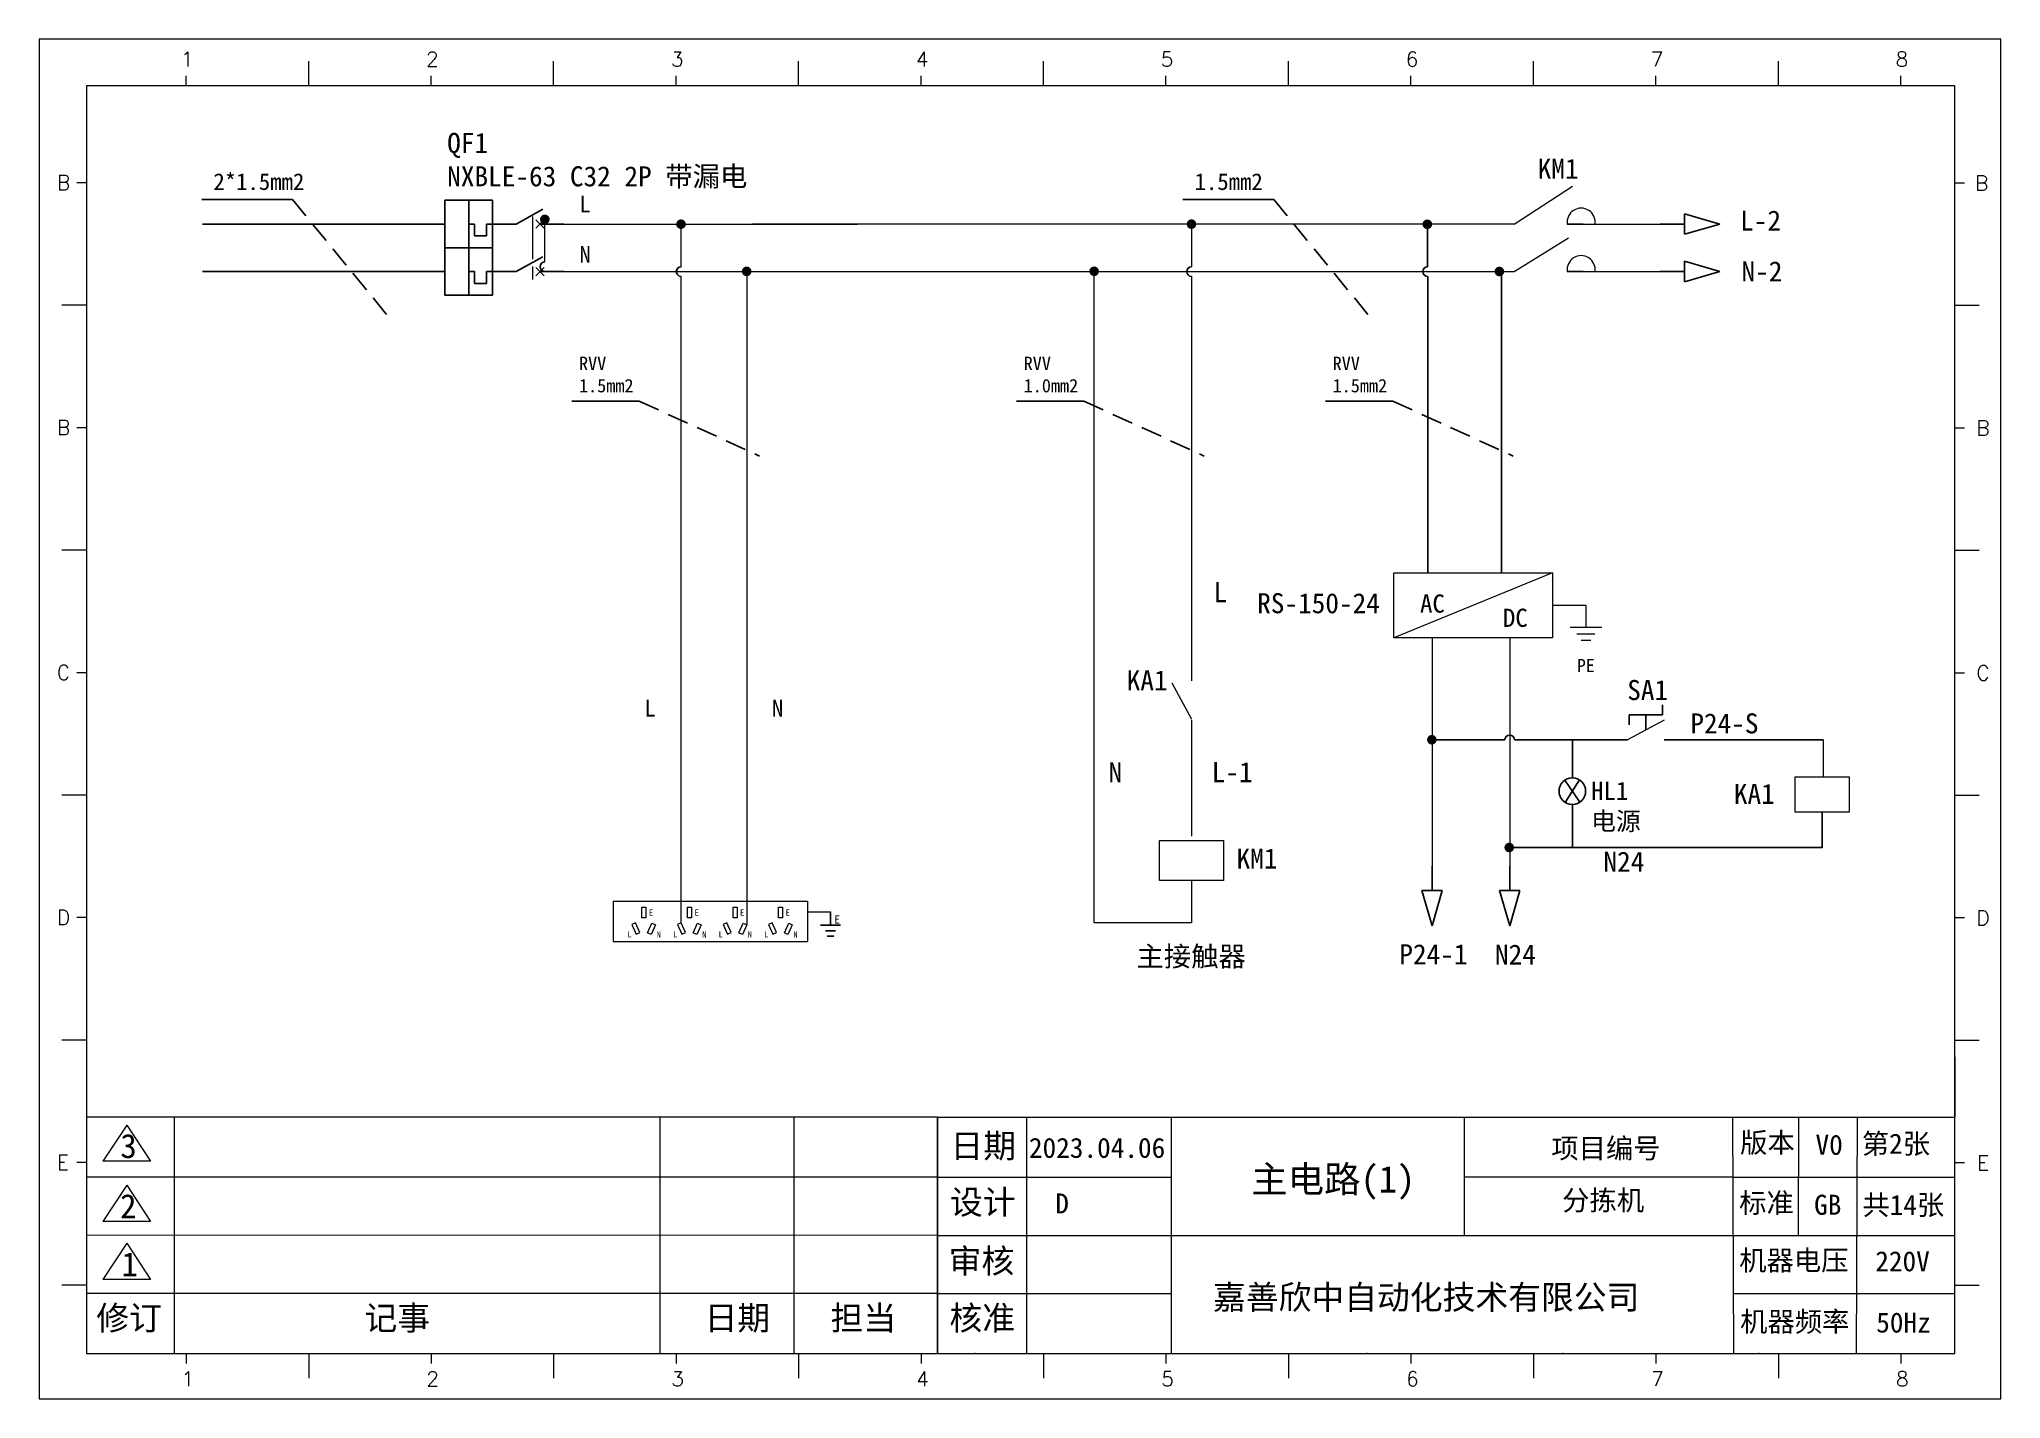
# Model space of a CAD drawing. Header units: millimetres. Extents: x 40430 to 48442, y -3636 to 4180.
# Drawn here: x 43525 to 44113, y 3098 to 3505 of the extents above; entities that cross this region are included whole.
import ezdxf
from ezdxf.enums import TextEntityAlignment as Align

# ---------------------------------------------------------------- set-up
doc = ezdxf.new("R2010")
doc.units = ezdxf.units.MM
doc.linetypes.add('HIDDEN', pattern=[9.525, 6.35, -3.175])
for name, color, linetype in [('1轮廓实线层', 7, 'Continuous'), ('LINK', 9, 'Continuous'), ('SYMS', 7, 'Continuous'), ('图层1', 3, 'Continuous')]:
    doc.layers.add(name, color=color, linetype=linetype)
doc.styles.add('SIMPLEX', font='SIMPLEX')
doc.styles.get("Standard").update_dxf_attribs({"font": ''})
doc.styles.add('WD_IEC', font='isocp2.shx', dxfattribs={"bigfont": 'gbcbig.shx'})
doc.styles.add('名称', font='', dxfattribs={"height": 2.5})
doc.styles.get('Standard').set_extended_font_data('SimSun')
doc.styles.get('名称').set_extended_font_data('SimSun')

msp = doc.modelspace()

# ---------------------------------------------------------------- texts
at = {"color": 0, "lineweight": 9, "style": 'SIMPLEX'}
for s, height, p in [('1', 4.4, (43567.88, 3496.56)), ('2', 4.4, (43641.22, 3496.56)), ('3', 4.4, (43714.56, 3496.56)), ('4', 4.4, (43787.89, 3496.56)), ('5', 4.4, (43861.23, 3496.56)), ('6', 4.4, (43934.57, 3496.56)), ('7', 4.4, (44007.91, 3496.56)), ('8', 4.4, (44081.24, 3496.56)), ('B', 4.46, (43530.69, 3459.58)), ('B', 4.46, (44105, 3459.43)), ('B', 4.46, (43530.69, 3386.24)), ('B', 4.46, (44105.42, 3386.1)), ('C', 4.46, (43530.69, 3312.9)), ('C', 4.46, (44105.42, 3312.76)), ('D', 4.46, (43530.69, 3239.57)), ('D', 4.46, (44105.42, 3239.42)), ('E', 4.46, (43530.69, 3166.23)), ('E', 4.46, (44105.64, 3166.08)), ('1', 4.4, (43568.01, 3101.43)), ('2', 4.4, (43641.35, 3101.43)), ('3', 4.4, (43714.69, 3101.43)), ('4', 4.4, (43788.03, 3101.43)), ('5', 4.4, (43861.36, 3101.43)), ('6', 4.4, (43934.7, 3101.43)), ('7', 4.4, (44008.04, 3101.43)), ('8', 4.4, (44081.38, 3101.43))]:
    msp.add_text(s, height=height, dxfattribs=at).set_placement(p)
at = {"color": 0, "lineweight": 9, "attachment_point": 1}
for s, insert, char_height, width in [('QF1\\PNXBLE-63 C32 2P 带漏电', (43647.58, 3476.69), 6, 98.1212), ('KM1', (43974.08, 3468.95), 6, 22.3105), ('L', (43687.18, 3457.9), 5, 22.3105), ('L-2', (44034.69, 3453.45), 6, 22.3105), ('N', (43687.18, 3442.86), 5, 22.3105), ('N-2', (44035.1, 3438.23), 6, 22.3105), ('L', (43877.03, 3342.18), 6, 22.3105), ('RS-150-24', (43890.09, 3338.87), 6, 14.218), ('AC', (43938.86, 3338.5), 5.445, 21.327), ('DC', (43963.68, 3334.23), 5.445, 21.327), ('PE', (43985.83, 3319.18), 3.92, 15.3554), ('  KA1', (43842.86, 3315.76), 6, 24.7637), ('{\\fNSimSun|b0|i0|c134|p49;\\C256;SA1}', (44000.88, 3312.88), 6, 24.7637), ('L', (43706.63, 3306.95), 5, 22.3105), ('N', (43744.8, 3306.95), 5, 22.3105), ('P24-S', (44019.78, 3302.89), 6, 21.327), ('N', (43845.59, 3288.27), 6, 22.3105), ('L-1', (43876.5, 3288.29), 6, 22.3105), ('HL1\\P电源', (43990.07, 3282.43), 5.445, 34.3192), ('KA1', (44032.82, 3281.79), 6, 12.2827), ('KM1', (43883.92, 3262.43), 6, 22.3105), ('N24', (43993.77, 3261.48), 6, 21.327), ('主接触器', (43853.96, 3233.14), 6, 43.8721), ('P24-1', (43932.65, 3233.77), 6, 21.327), ('N24', (43961.29, 3233.69), 6, 21.327), ('日期', (43798.26, 3177.02), 7.2, 80.4), ('{\\fSimSun|b0|i0|c134|p2;版本}', (44034.68, 3177.39), 6, 93.9465), ('{\\fSimSun|b0|i0|c134|p2;第2张}', (44071.11, 3177.07), 6, 93.9465), ('3', (43549.74, 3176.96), 7.2, 80.4), ('{\\fSimSun|b0|i0|c134|p2;项目编号}', (43978.16, 3175.67), 6, 93.9465), ('{\\fSimSun|b0|i0|c134|p2;V0}', (44057.26, 3176.72), 6, 93.9465), ('{\\fFangSong_GB2312|b0|i0|c134|p0;设计}', (43798.13, 3160.15), 7.2, 80.4), ('{\\f宋体|b0|i0|c134|p2;标准}', (44034.4, 3159.34), 6, 93.9465), ('2', (43549.65, 3158.95), 7.2, 80.4), ('{\\f宋体|b0|i0|c134|p2;GB}', (44056.84, 3158.77), 6, 93.9465), ('{\\fSimSun|b0|i0|c134|p2;共14张}', (44071.29, 3158.72), 6, 93.9465), ('{\\fFangSong_GB2312|b0|i0|c134|p0;审核}', (43797.73, 3142.55), 7.2, 80.4), ('{\\f宋体|b0|i0|c134|p2;机器电压}', (44034.4, 3142.13), 6, 93.9465), ('1', (43550.08, 3141.56), 7.2, 80.4), ('{\\fSimSun|b0|i0|c134|p2; 220V}', (44071.07, 3141.85), 6, 93.9465), ('修订', (43542.51, 3125.47), 7.2, 80.4), ('记事', (43622.81, 3125.47), 7.2, 80.4), ('日期', (43724.64, 3125.47), 7.2, 80.4), ('担当', (43762.35, 3125.47), 7.2, 80.4), ('{\\fFangSong_GB2312|b0|i0|c134|p0;核准}', (43797.95, 3125.47), 7.2, 80.4), ('{\\f宋体|b0|i0|c134|p2;机器频率}', (44034.68, 3123.79), 6, 93.9465), ('{\\f宋体|b0|i0|c134|p2; 50Hz}', (44071.35, 3123.51), 6, 93.9465)]:
    msp.add_mtext(s, dxfattribs=dict(at, insert=insert, char_height=char_height, width=width))
at = {"color": 1, "lineweight": 9, "char_height": 5, "width": 22.3105, "attachment_point": 1}
for s, insert in [('2*1.5mm2', (43577.58, 3464.59)), ('1.5mm2', (43871.36, 3464.59))]:
    msp.add_mtext(s, dxfattribs=dict(at, insert=insert))
at = {"color": 1, "ltscale": 0.1, "char_height": 4, "width": 38.0681, "attachment_point": 1}
for s, insert in [('{\\fNSimSun|b0|i0|c134|p49;RVV\\P1.5mm2}', (43687.04, 3409.68)), ('{\\fNSimSun|b0|i0|c134|p49;RVV\\P1.0mm2}', (43820.17, 3409.68)), ('{\\fNSimSun|b0|i0|c134|p49;RVV\\P1.5mm2}', (43912.68, 3409.68))]:
    msp.add_mtext(s, dxfattribs=dict(at, insert=insert))
at = {"color": 0, "lineweight": 0, "char_height": 1.85, "attachment_point": 1}
for s, insert, width in [('E', (43707.99, 3244.18), 4.8815), ('E', (43721.63, 3244.18), 4.8815), ('E', (43735.27, 3244.18), 4.8815), ('E', (43748.92, 3244.18), 4.8815), ('L', (43701.56, 3237.64), 3.5718), ('N', (43710.29, 3237.61), 3.5718), ('L', (43715.2, 3237.64), 3.5718), ('N', (43723.93, 3237.61), 3.5718), ('L', (43728.84, 3237.64), 3.5718), ('N', (43737.57, 3237.61), 3.5718), ('L', (43742.49, 3237.64), 3.5718), ('N', (43751.22, 3237.61), 3.5718)]:
    msp.add_mtext(s, dxfattribs=dict(at, insert=insert, width=width))
at = {"color": 0, "lineweight": 0, "insert": (43763.46, 3242.44), "char_height": 2.52, "width": 5.2528, "attachment_point": 1, "style": '名称'}
msp.add_mtext('E', dxfattribs=at)
at = {"lineweight": 9, "attachment_point": 1}
for s, insert, char_height, width in [('2023.04.06', (43821.75, 3175.81), 6, 93.9465), ('分拣机', (43981.4, 3160.1), 6, 93.9465), ('{\\fSimSun|b0|i0|c134|p2;D}', (43829.64, 3159.16), 6, 93.9465), ('{\\fSimSun|b1|i0|c134|p34;嘉善欣中自动化技术有限公司}', (43876.86, 3131.68), 7.2, 179.0781)]:
    msp.add_mtext(s, dxfattribs=dict(at, insert=insert, char_height=char_height, width=width))
at = {"color": 0, "lineweight": 9, "insert": (43868.12, 3167.43), "char_height": 8, "attachment_point": 1}
msp.add_mtext_dynamic_manual_height_columns('\\pi3.862;   主电路(1)', width=75.0122, gutter_width=12.5, heights=[0], dxfattribs=at)

# ---------------------------------------------------------------- blocks, each defined once
blk = doc.blocks.new('箭头')
for p, q in [((0, -4.56), (0, 0)), ((1.92, -4.56), (-1.92, -4.56)), ((0, -11.17), (-1.92, -4.56)), ((1.92, -4.56), (0, -11.17))]:
    blk.add_line(p, q)
blk = doc.blocks.new('VCB11THI')
for p, q in [((0, 7.5), (0, 2.5)), ((0, -2.5), (-3.12, 3.12)), ((-0.88, 3.38), (0.88, 1.62)), ((-0.88, 1.62), (0.88, 3.38)), ((0, -2.5), (0, -8.75)), ((0, -8.75), (2.5, -8.75)), ((0, -11.25), (0, -12.5)), ((2.5, -11.25), (0, -11.25)), ((2.5, -8.75), (2.5, -11.25)), ((-5, -12.5), (5, -12.5)), ((0, -17.5), (0, -22.5))]:
    blk.add_line(p, q)
blk.add_lwpolyline([(-5, -7.5), (-5, -17.5), (5, -17.5), (5, -7.5)], close=True)
at = {"style": 'WD_IEC'}
for tag, p in [('INST', (-8, 5.25)), ('LOC', (-8, 1.75)), ('TAG1', (-8, -1.75)), ('RATING1', (-8, -6.35)), ('DESC1', (-8, -14.35)), ('DESC2', (-8, -17.85)), ('DESC3', (-8, -21.35))]:
    blk.add_attdef(tag, text='', height=2.5, dxfattribs=at).set_placement(p, align=Align.RIGHT)
blk.add_attdef('TERM01', text='', height=2, rotation=90, dxfattribs=at).set_placement((-1, 7.5), align=Align.RIGHT)
at = {"style": 'WD_IEC', "flags": 1}
for tag, p, height in [('X2TERM01', (0, 7.5), 0.32), ('MFG', (2.75, 6.5), 1.5), ('CAT', (2.75, 4), 1.5), ('X4LINK', (-2, 0), 0.32), ('X1LINK', (-0.5, 0), 0.32), ('COMMON', (-3.75, -8.75), 1), ('ASSYCODE', (1, -19), 1), ('FAMILY', (1, -20.5), 1), ('X8TERM02', (0, -22.5), 0.32), ('CATDESC', (1, -22), 1)]:
    blk.add_attdef(tag, p, '', height=height, dxfattribs=at)
at = {"lineweight": 15, "style": 'WD_IEC'}
blk.add_attdef('XREF', text='', height=2.5, dxfattribs=at).set_placement((-8, -10.35), align=Align.RIGHT)
at = {"style": 'WD_IEC'}
blk.add_attdef('TERM02', (-1, -22.5), '', height=2, rotation=90, dxfattribs=at)
at = {"linetype": 'Continuous', "style": 'WD_IEC'}
blk.add_attdef('T', text='', height=2.5, dxfattribs=at).set_placement((0, -15), align=Align.MIDDLE_CENTER)
blk = doc.blocks.new('VCB21THI')
for p, q in [((0, 7.5), (0, 2.5)), ((0, -2.5), (-3.12, 3.12)), ((-0.88, 3.38), (0.88, 1.62)), ((-0.88, 1.62), (0.88, 3.38)), ((0, -2.5), (0, -8.75)), ((0, -8.75), (2.5, -8.75)), ((0, -11.25), (0, -12.5)), ((2.5, -11.25), (0, -11.25)), ((2.5, -8.75), (2.5, -11.25)), ((-5, -12.5), (5, -12.5)), ((0, -17.5), (0, -22.5))]:
    blk.add_line(p, q)
blk.add_lwpolyline([(-5, -7.5), (-5, -17.5), (5, -17.5), (5, -7.5)], close=True)
at = {"style": 'WD_IEC'}
for tag, p in [('INST', (-8, 5.25)), ('LOC', (-8, 1.75)), ('TAG2', (-8, -1.75)), ('DESC1', (-8, -14.35)), ('DESC2', (-8, -17.85)), ('DESC3', (-8, -21.35))]:
    blk.add_attdef(tag, text='', height=2.5, dxfattribs=at).set_placement(p, align=Align.RIGHT)
blk.add_attdef('TERM01', text='', height=2, rotation=90, dxfattribs=at).set_placement((-1, 7.5), align=Align.RIGHT)
at = {"style": 'WD_IEC', "flags": 1}
for tag, p, height in [('X2TERM01', (0, 7.5), 0.32), ('X4LINK', (-2, 0), 0.32), ('X1LINK', (-0.5, 0), 0.32), ('CONTACT', (-5, -7.5), 1), ('FAMILY', (1, -20.5), 1), ('X8TERM02', (0, -22.5), 0.32)]:
    blk.add_attdef(tag, p, '', height=height, dxfattribs=at)
blk.add_attdef('RATING1', text='', height=2.5, dxfattribs=at).set_placement((-8, -6.35), align=Align.RIGHT)
at = {"lineweight": 15, "style": 'WD_IEC'}
blk.add_attdef('XREF', text='', height=2.5, dxfattribs=at).set_placement((-8, -10.35), align=Align.RIGHT)
at = {"style": 'WD_IEC'}
blk.add_attdef('TERM02', (-1, -22.5), '', height=2, rotation=90, dxfattribs=at)
at = {"linetype": 'Continuous', "style": 'WD_IEC'}
blk.add_attdef('T', text='', height=2.5, dxfattribs=at).set_placement((0, -15), align=Align.MIDDLE_CENTER)
blk = doc.blocks.new('一般接地符号 (gb4728_3_4-1)')
at = {"layer": '1轮廓实线层'}
for p, q in [((0, -5), (0, 0)), ((-3.75, -5), (3.75, -5)), ((-1.82, -7), (1.86, -7)), ((-1.23, -9.03), (1.24, -9.03))]:
    blk.add_line(p, q, dxfattribs=at)
blk = doc.blocks.new('A$C439428EB')
at = {"linetype": 'ByBlock', "lineweight": -2}
for p, q in [((0, 0), (2, 0)), ((4.91, 0), (6.91, 0))]:
    blk.add_line(p, q, dxfattribs=at)
blk.add_arc((3.45, 0), 1.45, 0, 180, dxfattribs=at)

# ---------------------------------------------------------------- hatches: boundary and pattern name
at = {"lineweight": 9}
h = msp.add_hatch(color=0, dxfattribs=at)
edge = h.paths.add_edge_path()
edge.add_arc((43676.81, 3450.8), 1.45, 0, 360)
h = msp.add_hatch(color=0, dxfattribs=at)
edge = h.paths.add_edge_path()
edge.add_arc((43717.58, 3449.35), 1.45, 0, 360)
h = msp.add_hatch(color=0, dxfattribs=at)
edge = h.paths.add_edge_path()
edge.add_arc((43870.43, 3449.37), 1.45, 0, 360)
h = msp.add_hatch(color=0, dxfattribs=at)
edge = h.paths.add_edge_path()
edge.add_arc((43941.04, 3449.33), 1.45, 0, 360)
h = msp.add_hatch(color=0, dxfattribs=at)
edge = h.paths.add_edge_path()
edge.add_arc((43737.24, 3435.23), 1.45, 0, 360)
h = msp.add_hatch(color=0, dxfattribs=at)
edge = h.paths.add_edge_path()
edge.add_arc((43841.27, 3435.25), 1.45, 0, 360)
h = msp.add_hatch(color=0, dxfattribs=at)
edge = h.paths.add_edge_path()
edge.add_arc((43962.61, 3435.19), 1.45, 0, 360)
h = msp.add_hatch(color=0, dxfattribs=at)
edge = h.paths.add_edge_path()
edge.add_arc((43942.39, 3295), 1.45, 0, 360)
h = msp.add_hatch(color=0, dxfattribs=at)
edge = h.paths.add_edge_path()
edge.add_arc((43965.56, 3262.73), 1.45, 0, 360)

# ---------------------------------------------------------------- linework, layer by layer
at = {"color": 0, "lineweight": 9}
for p, q in [((43525.43, 3504.73), (43525.43, 3097.68)), ((43606.11, 3490.82), (43606.11, 3498.15)), ((43679.44, 3490.82), (43679.44, 3498.15)), ((43752.78, 3490.82), (43752.78, 3498.15)), ((43826.12, 3490.82), (43826.12, 3498.15)), ((43899.46, 3490.82), (43899.46, 3498.15)), ((43972.8, 3490.82), (43972.8, 3498.15)), ((44046.13, 3490.82), (44046.13, 3498.15)), ((44098.94, 3490.82), (43539.57, 3490.82)), ((43539.57, 3490.82), (43539.57, 3111.2)), ((43569.44, 3490.82), (43569.44, 3493.75)), ((43642.77, 3490.82), (43642.77, 3493.75)), ((43716.11, 3490.82), (43716.11, 3493.75)), ((43789.45, 3490.82), (43789.45, 3493.75)), ((43862.79, 3490.82), (43862.79, 3493.75)), ((43936.13, 3490.82), (43936.13, 3493.75)), ((44009.46, 3490.82), (44009.46, 3493.75)), ((44082.8, 3490.82), (44082.8, 3493.75)), ((44098.94, 3111.2), (44098.94, 3490.82)), ((43539.57, 3461.74), (43536.64, 3461.74)), ((43967, 3449.4), (43984.46, 3460.75)), ((44098.94, 3461.74), (44101.87, 3461.74)), ((43676.85, 3438.08), (43676.85, 3450.85)), ((43682.47, 3449.4), (43770.47, 3449.4)), ((43717.62, 3436.63), (43717.62, 3449.4)), ((43967, 3449.4), (43738.95, 3449.4)), ((43841.34, 3449.4), (43809.82, 3449.4)), ((43982.92, 3449.4), (44018.08, 3449.4)), ((43987.72, 3449.4), (43982.92, 3449.4)), ((43967, 3435.17), (43983.33, 3445.23)), ((43675.36, 3435.17), (43967, 3435.17)), ((43681.72, 3435.17), (43725.37, 3435.17)), ((43717.62, 3284.55), (43717.62, 3433.72)), ((43841.27, 3240.18), (43841.27, 3435.17)), ((43982.92, 3435.17), (44018.08, 3435.17)), ((43987.72, 3435.17), (43982.92, 3435.17)), ((43539.57, 3425.07), (43532.24, 3425.07)), ((44098.94, 3425.07), (44106.27, 3425.07)), ((43539.57, 3388.4), (43536.64, 3388.4)), ((44098.94, 3388.4), (44101.87, 3388.4)), ((43539.57, 3351.74), (43532.24, 3351.74)), ((44098.94, 3351.74), (44106.27, 3351.74)), ((43978.47, 3335.25), (43988.53, 3335.25)), ((43942.44, 3325.55), (43942.44, 3278.33)), ((43965.69, 3325.55), (43965.69, 3278.33)), ((43983.8, 3328.69), (43993.26, 3328.69)), ((43985.82, 3326.73), (43991.23, 3326.73)), ((43987.08, 3324.77), (43989.97, 3324.77)), ((43539.57, 3315.07), (43536.64, 3315.07)), ((44098.94, 3315.07), (44101.87, 3315.07)), ((43864.51, 3312.06), (43870.44, 3301.12)), ((43717.62, 3240.18), (43717.62, 3300.83)), ((44011.93, 3300.85), (44000.99, 3294.92)), ((44059.53, 3294.92), (44059.53, 3283.91)), ((43539.57, 3278.4), (43532.24, 3278.4)), ((43942.44, 3278.33), (43942.44, 3250.77)), ((43965.69, 3278.33), (43965.69, 3250.77)), ((44098.94, 3278.4), (44106.27, 3278.4)), ((43870.47, 3252.84), (43870.47, 3240.18)), ((43539.57, 3241.73), (43536.64, 3241.73)), ((43870.47, 3240.18), (43841.27, 3240.18)), ((44098.94, 3241.73), (44101.87, 3241.73)), ((44098.94, 3227.43), (44098.94, 3230.01)), ((43539.57, 3205.06), (43532.24, 3205.06)), ((44098.94, 3205.06), (44106.27, 3205.06)), ((44098.94, 3200.01), (44098.94, 3182.05)), ((43551.63, 3179.63), (43544.52, 3168.8)), ((43551.63, 3179.63), (43558.73, 3168.8)), ((43565.84, 3182.02), (43565.84, 3111.2)), ((43711.23, 3182.02), (43711.23, 3111.2)), ((43751.39, 3182.02), (43751.39, 3111.2)), ((43794.41, 3182.02), (44098.94, 3182)), ((43794.41, 3182.02), (43794.41, 3111.22)), ((43794.41, 3182.02), (43794.41, 3111.22)), ((43821.03, 3182), (43821.03, 3111.2)), ((43864.34, 3182), (43864.34, 3111.2)), ((43952.04, 3182.09), (43952.04, 3146.54)), ((44032.45, 3182.09), (44032.67, 3111.23)), ((44052.12, 3181.96), (44052.08, 3146.59)), ((44069.69, 3182.09), (44069.41, 3111.21)), ((43539.57, 3168.39), (43536.64, 3168.39)), ((43539.57, 3168.39), (43536.64, 3168.39)), ((43558.73, 3168.8), (43544.52, 3168.8)), ((44098.94, 3168.39), (44101.87, 3168.39)), ((43794.41, 3164.01), (43539.57, 3164.01)), ((43551.62, 3161.62), (43544.52, 3150.78)), ((43551.62, 3161.62), (43558.73, 3150.78)), ((43794.41, 3164.01), (43864.34, 3164)), ((44032.51, 3164), (43952.04, 3164)), ((44032.45, 3164), (44098.94, 3164)), ((43558.73, 3150.78), (43544.52, 3150.78)), ((43794.41, 3146.62), (43539.57, 3146.61)), ((43551.63, 3144.23), (43544.52, 3133.39)), ((43551.63, 3144.23), (43558.73, 3133.39)), ((43794.41, 3146.61), (43864.34, 3146.6)), ((43864.34, 3146.6), (44098.94, 3146.6)), ((43539.57, 3131.72), (43532.24, 3131.72)), ((43558.73, 3133.39), (43544.52, 3133.39)), ((44098.94, 3131.72), (44106.27, 3131.72)), ((43794.41, 3129.21), (43539.57, 3129.21)), ((43794.41, 3129.21), (43864.32, 3129.2)), ((44032.73, 3129.2), (44098.94, 3129.2)), ((43539.57, 3111.2), (44098.94, 3111.2)), ((43569.44, 3111.2), (43569.44, 3108.27)), ((43569.44, 3111.2), (43569.44, 3108.27)), ((43606.11, 3111.2), (43606.11, 3103.87)), ((43642.77, 3111.2), (43642.77, 3108.27)), ((43642.77, 3111.2), (43642.77, 3108.27)), ((43679.44, 3111.2), (43679.44, 3103.87)), ((43716.11, 3111.2), (43716.11, 3108.27)), ((43716.11, 3111.2), (43716.11, 3108.27)), ((43752.78, 3111.2), (43752.78, 3103.87)), ((43789.45, 3111.2), (43789.45, 3108.27)), ((43789.45, 3111.2), (43789.45, 3108.27)), ((43826.12, 3111.2), (43826.12, 3103.87)), ((43862.79, 3111.2), (43862.79, 3108.27)), ((43899.46, 3111.2), (43899.46, 3103.87)), ((43936.13, 3111.2), (43936.13, 3108.27)), ((43972.8, 3111.2), (43972.8, 3103.87)), ((44009.46, 3111.2), (44009.46, 3108.27)), ((44046.13, 3111.2), (44046.13, 3103.87)), ((44082.8, 3111.2), (44082.8, 3108.27))]:
    msp.add_line(p, q, dxfattribs=at)
at = {"color": 3, "lineweight": -2}
for p, q in [((43574.09, 3456.75), (43601.26, 3456.75)), ((43867.87, 3456.75), (43895.04, 3456.75))]:
    msp.add_line(p, q, dxfattribs=at)
at = {"color": 3, "linetype": 'HIDDEN', "lineweight": -2}
for p, q in [((43601.26, 3456.75), (43630.58, 3420.95)), ((43895.04, 3456.75), (43924.36, 3420.95)), ((43705.05, 3396.37), (43741.13, 3379.94)), ((43838.18, 3396.37), (43874.25, 3379.94)), ((43930.68, 3396.37), (43966.76, 3379.94))]:
    msp.add_line(p, q, dxfattribs=at)
at = {"lineweight": -2}
for p, q in [((43639.79, 3449.4), (43574.31, 3449.4)), ((43639.79, 3435.17), (43574.31, 3435.17)), ((44001.46, 3302.42), (44011.46, 3302.42)), ((44001.46, 3299.42), (44001.46, 3302.42)), ((44006.46, 3302.42), (44006.46, 3297.88)), ((44011.46, 3302.42), (44011.46, 3305.42)), ((43942.44, 3294.92), (43964.24, 3294.92)), ((43967.15, 3294.92), (44000.99, 3294.92)), ((44011.93, 3294.92), (44059.53, 3294.92)), ((44059.23, 3262.65), (44059.23, 3273.34)), ((43965.69, 3262.76), (44059.23, 3262.76))]:
    msp.add_line(p, q, dxfattribs=at)
at = {"color": 0, "linetype": 'ByBlock', "lineweight": 9}
for p, q in [((43870.43, 3449.4), (43870.43, 3436.63)), ((43737.26, 3435.17), (43737.26, 3246.65)), ((43870.43, 3433.72), (43870.43, 3312.61)), ((43978.47, 3344.94), (43930.99, 3325.55)), ((43988.53, 3335.25), (43988.53, 3328.69)), ((43737.26, 3300.83), (43737.26, 3239.61)), ((43870.43, 3300.83), (43870.43, 3266.08))]:
    msp.add_line(p, q, dxfattribs=at)
for p, q in [((43941.11, 3449.4), (43941.11, 3436.63)), ((43941.16, 3433.72), (43941.16, 3344.94)), ((43963.2, 3435.17), (43963.2, 3344.94)), ((43984.45, 3283.57), (43984.45, 3294.92)), ((43986.69, 3276.32), (43982.2, 3282.88)), ((43986.57, 3282.96), (43982.32, 3276.24)), ((43984.45, 3262.76), (43984.45, 3275.62))]:
    msp.add_line(p, q)
at = {"color": 3, "ltscale": 0.1}
for p, q in [((43684.87, 3396.37), (43705.05, 3396.37)), ((43818, 3396.37), (43838.18, 3396.37)), ((43910.5, 3396.37), (43930.68, 3396.37))]:
    msp.add_line(p, q, dxfattribs=at)
at = {"color": 0, "lineweight": 0}
for p, q in [((43697.25, 3246.65), (43697.25, 3234.54)), ((43697.25, 3246.65), (43755.46, 3246.65)), ((43705.89, 3241.69), (43705.89, 3244.86)), ((43705.9, 3244.86), (43707.09, 3244.86)), ((43707.08, 3244.86), (43707.08, 3241.69)), ((43719.53, 3241.69), (43719.53, 3244.86)), ((43719.54, 3244.86), (43720.73, 3244.86)), ((43720.72, 3244.86), (43720.72, 3241.69)), ((43733.18, 3241.69), (43733.18, 3244.86)), ((43733.18, 3244.86), (43734.37, 3244.86)), ((43734.36, 3244.86), (43734.36, 3241.69)), ((43746.82, 3241.69), (43746.82, 3244.86)), ((43746.82, 3244.86), (43748.01, 3244.86)), ((43748.01, 3244.86), (43748.01, 3241.69)), ((43755.46, 3246.65), (43755.46, 3234.54)), ((43755.5, 3243.48), (43762.33, 3243.48)), ((43703.98, 3240.18), (43702.89, 3239.69)), ((43702.89, 3239.69), (43704.19, 3236.8)), ((43705.27, 3237.29), (43703.98, 3240.18)), ((43704.19, 3236.8), (43705.27, 3237.29)), ((43707.08, 3241.69), (43705.89, 3241.69)), ((43707.59, 3237.2), (43708.89, 3240.09)), ((43708.68, 3236.72), (43707.59, 3237.2)), ((43709.97, 3239.61), (43708.68, 3236.72)), ((43708.89, 3240.09), (43709.97, 3239.61)), ((43717.62, 3240.18), (43716.54, 3239.69)), ((43716.54, 3239.69), (43717.83, 3236.8)), ((43718.92, 3237.29), (43717.62, 3240.18)), ((43717.83, 3236.8), (43718.92, 3237.29)), ((43720.72, 3241.69), (43719.53, 3241.69)), ((43721.24, 3237.2), (43722.53, 3240.09)), ((43722.32, 3236.72), (43721.24, 3237.2)), ((43723.62, 3239.61), (43722.32, 3236.72)), ((43722.53, 3240.09), (43723.62, 3239.61)), ((43731.26, 3240.18), (43730.18, 3239.69)), ((43730.18, 3239.69), (43731.48, 3236.8)), ((43732.56, 3237.29), (43731.26, 3240.18)), ((43731.48, 3236.8), (43732.56, 3237.29)), ((43734.36, 3241.69), (43733.18, 3241.69)), ((43734.88, 3237.2), (43736.17, 3240.09)), ((43735.96, 3236.72), (43734.88, 3237.2)), ((43737.26, 3239.61), (43735.96, 3236.72)), ((43736.17, 3240.09), (43737.26, 3239.61)), ((43744.91, 3240.18), (43743.82, 3239.69)), ((43743.82, 3239.69), (43745.12, 3236.8)), ((43746.2, 3237.29), (43744.91, 3240.18)), ((43745.12, 3236.8), (43746.2, 3237.29)), ((43748.01, 3241.69), (43746.82, 3241.69)), ((43748.52, 3237.2), (43749.82, 3240.09)), ((43749.6, 3236.72), (43748.52, 3237.2)), ((43750.9, 3239.61), (43749.6, 3236.72)), ((43749.82, 3240.09), (43750.9, 3239.61)), ((43697.25, 3234.54), (43755.46, 3234.54))]:
    msp.add_line(p, q, dxfattribs=at)
at = {"color": 0, "lineweight": 9}
for points in [[(43525.43, 3097.68), (44112.73, 3097.68), (44112.73, 3504.73), (43525.43, 3504.73)], [(44051.16, 3283.91), (44067.29, 3283.91), (44067.29, 3273.34), (44051.16, 3273.34)], [(43860.89, 3264.87), (43880.05, 3264.87), (43880.05, 3252.84), (43860.89, 3252.84)], [(43794.41, 3182.02), (43539.57, 3182.02), (43539.57, 3111.2), (43794.41, 3111.2)]]:
    msp.add_lwpolyline(points, close=True, dxfattribs=at)
at = {"color": 0, "linetype": 'ByBlock', "lineweight": 9}
msp.add_lwpolyline([(43930.99, 3344.94), (43978.47, 3344.94), (43978.47, 3325.55), (43930.99, 3325.55)], close=True, dxfattribs=at)
msp.add_circle((43984.45, 3279.6), 3.98)
at = {"color": 0, "lineweight": 9}
for centre in [(43987.1, 3449.94), (43987.1, 3435.72)]:
    msp.add_arc(centre, 4.22, 352.59836, 187.40164, dxfattribs=at)
at = {"linetype": 'ByBlock', "lineweight": -2}
for centre in [(43676.85, 3436.63), (43717.62, 3435.17), (43870.43, 3435.17), (43941.11, 3435.17)]:
    msp.add_arc(centre, 1.45, 90, 270, dxfattribs=at)
at = {"color": 0, "lineweight": 9}
for p in [(43805.69, 3111.2), (43864.34, 3111.2), (43922.99, 3111.2), (43981.64, 3111.2), (44040.29, 3111.2)]:
    msp.add_point(p, dxfattribs=at)
at = {"layer": 'LINK', "color": 0, "lineweight": 9}
for points in [[(43673.11, 3451.65), (43673.11, 3438.92)], [(43673.11, 3436.67), (43673.11, 3432.82)]]:
    msp.add_lwpolyline(points, dxfattribs=at)

# ---------------------------------------------------------------- block references
at = {"color": 0, "lineweight": 9, "xscale": 1.599999999999909, "yscale": 1.599999999999909, "zscale": 1.599999999999909, "rotation": 90}
for p in [(44010.78, 3449.4), (44010.78, 3435.17)]:
    msp.add_blockref('箭头', p, dxfattribs=at)
at = {"linetype": 'ByBlock', "lineweight": -2}
msp.add_blockref('A$C439428EB', (43962.24, 3294.92), dxfattribs=at)
at = {"color": 0, "lineweight": 9, "xscale": 1.599999999998545, "yscale": 1.599999999999909, "zscale": 1.599999999999909}
for p in [(43942.44, 3257.15), (43965.69, 3257.15)]:
    msp.add_blockref('箭头', p, dxfattribs=at)
at = {"layer": 'SYMS', "color": 0, "lineweight": 9, "xscale": 1.422720000000027, "yscale": 1.422720000000027, "zscale": 1.422720000000027, "rotation": 270}
for name, p in [('VCB11THI', (43671.8, 3449.4)), ('VCB21THI', (43671.8, 3435.17))]:
    msp.add_blockref(name, p, dxfattribs=at)
at = {"layer": '图层1', "color": 0, "lineweight": 0, "xscale": 0.8074016197642777, "yscale": 0.8074016197624587, "zscale": 0.8074016197624657}
msp.add_blockref('一般接地符号 (gb4728_3_4-1)', (43762.33, 3243.48), dxfattribs=at)

msp.set_redraw_order([(e.dxf.handle, doc.entitydb.next_handle()) for e in msp.query("TEXT MTEXT ATTDEF DIMENSION ARC_DIMENSION")])  # texts and dimensions are drawn at this point

doc.saveas('drawing.dxf')
